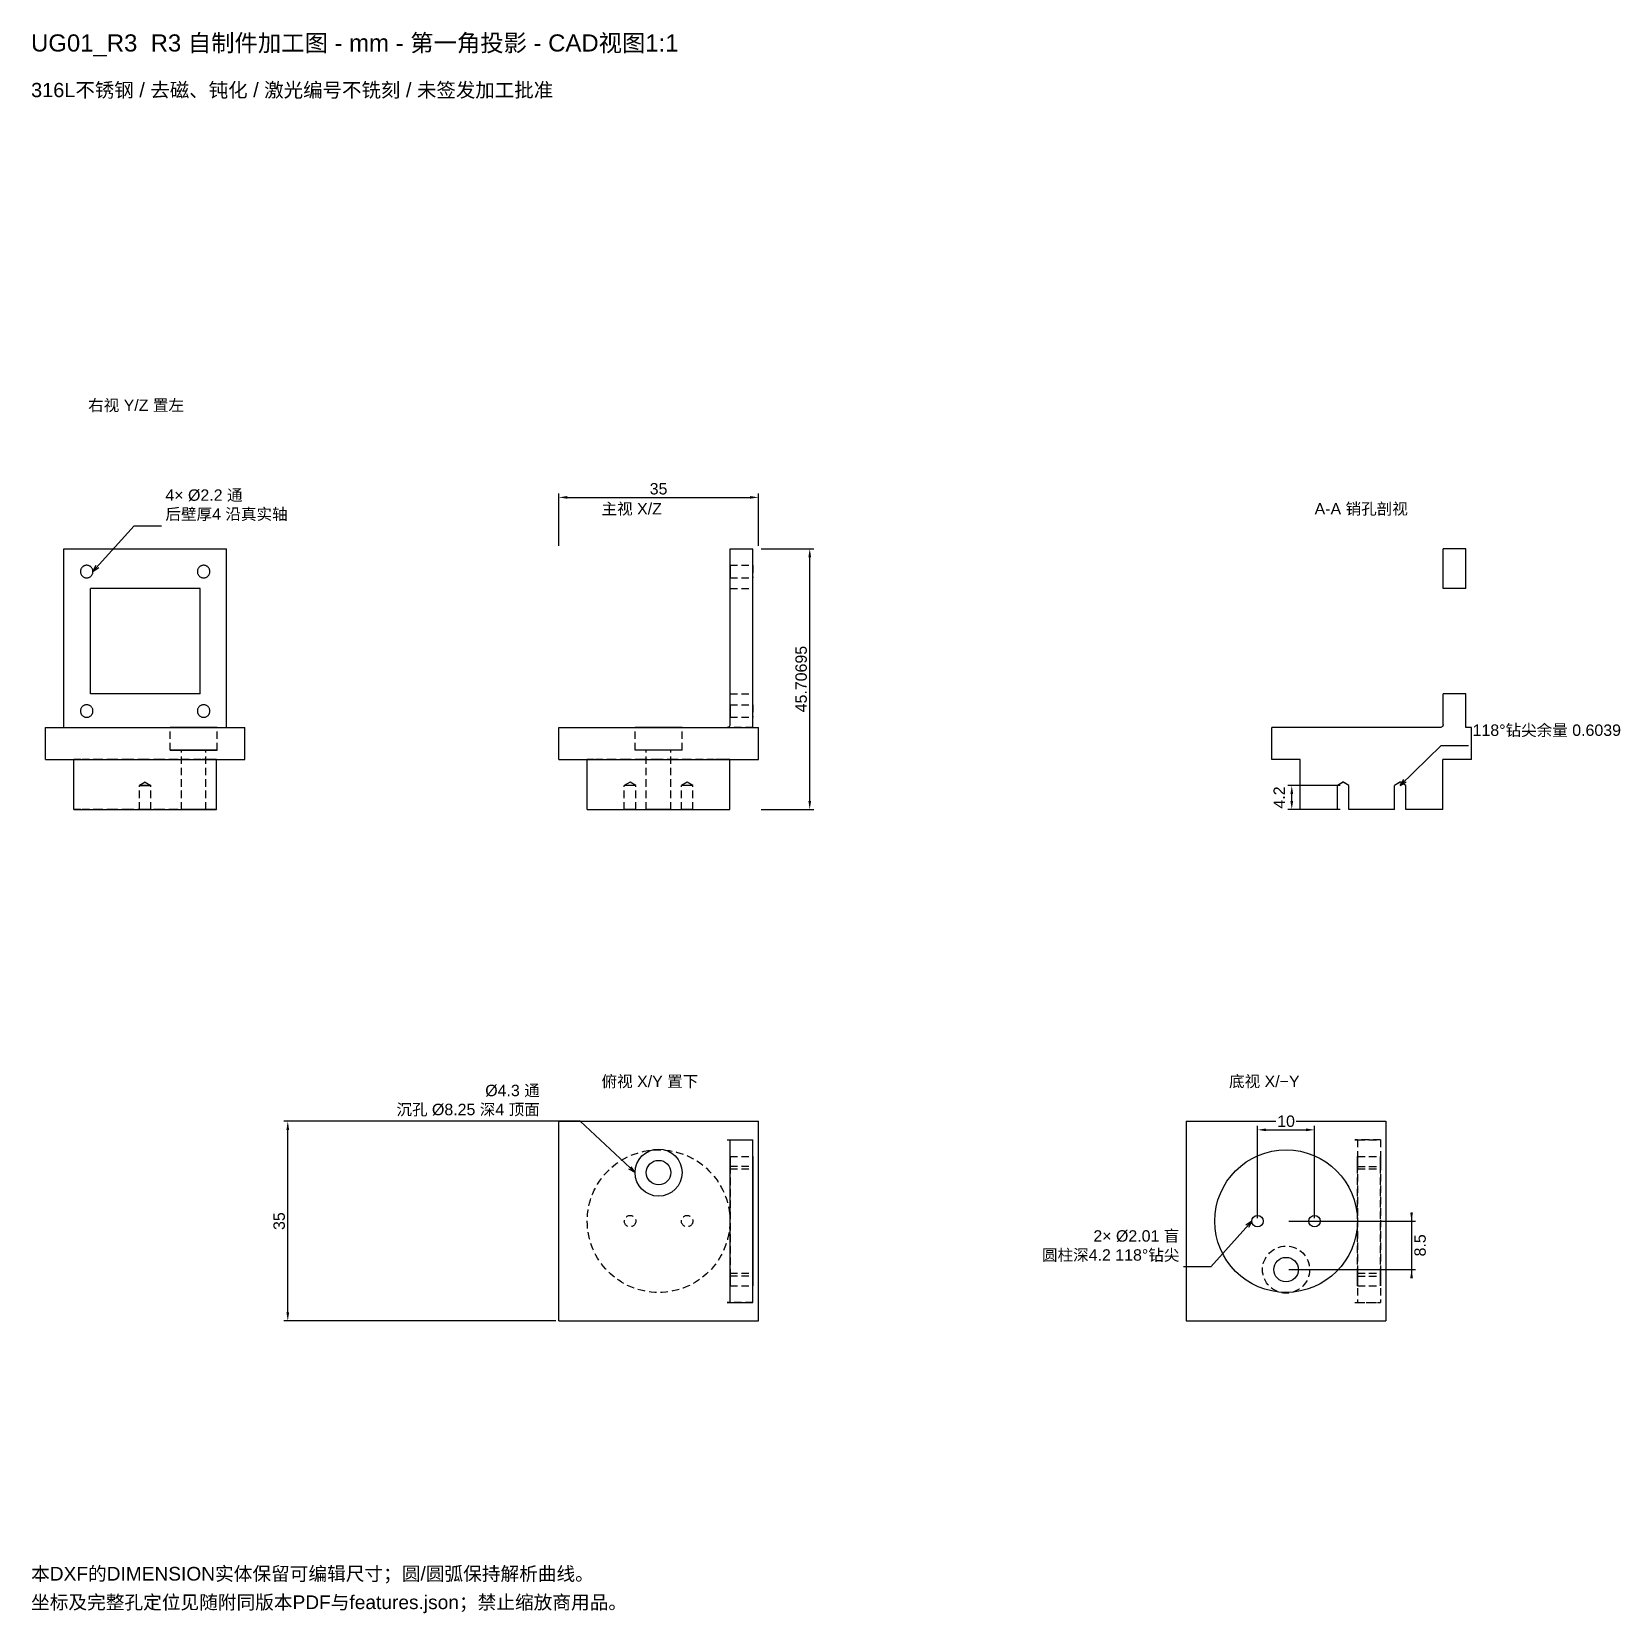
# Model space of a CAD drawing. Header units: millimetres. Extents: x 15 to 294, y 11 to 288.
import ezdxf

# ---------------------------------------------------------------- set-up
doc = ezdxf.new("R2010")
doc.units = ezdxf.units.MM
doc.linetypes.add('DASHED_SMALL', pattern=[2, 1.3, -0.7])
for name, color, linetype in [('ANNOTATIONS', 7, 'Continuous'), ('DIMENSIONS', 3, 'Continuous'), ('HIDDEN', 8, 'DASHED_SMALL'), ('VISIBLE', 7, 'Continuous')]:
    doc.layers.add(name, color=color, linetype=linetype)
doc.styles.add('ZZLAB_UNICODE', font='Arial Unicode.ttf')
doc.dimstyles.new('ZZLAB_MM', dxfattribs={"dimtxt": 2, "dimasz": 1.5, "dimexe": 0.7, "dimexo": 0.5, "dimgap": 0.5, "dimtad": 1, "dimdec": 5, "dimtxsty": 'ZZLAB_UNICODE', "dimcen": 2.5, "dimclrd": 3, "dimclre": 3, "dimclrt": 7, "dimazin": 3, "dimtfac": 1, "dimtmove": 0, "dimatfit": 3})

msp = doc.modelspace()

# ---------------------------------------------------------------- texts
at = {"layer": 'ANNOTATIONS', "style": 'ZZLAB_UNICODE'}
for s, height, p in [('UG01_R3  R3 自制件加工图 - mm - 第一角投影 - CAD视图1:1', 3, (15, 285)), ('316L不锈钢 / 去磁、钝化 / 激光编号不铣刻 / 未签发加工批准', 2.5, (15, 277)), ('右视 Y/Z 置左', 2, (25, 222)), ('主视 X/Z', 2, (115, 203.853476)), ('A-A 销孔剖视', 2, (240, 203.853476)), ('俯视 X/Y 置下', 2, (115, 103.5)), ('底视 X/−Y', 2, (225, 103.5)), ('本DXF的DIMENSION实体保留可编辑尺寸；圆/圆弧保持解析曲线。', 2.4, (15, 17)), ('坐标及完整孔定位见随附同版本PDF与features.json；禁止缩放商用品。', 2.4, (15, 12))]:
    msp.add_text(s, height=height, dxfattribs=at).set_placement(p)
at = {"layer": 'ANNOTATIONS', "char_height": 2, "width": 65, "style": 'ZZLAB_UNICODE'}
for s, insert, attachment_point in [('4× Ø2.2 通\\P后壁厚4 沿真实轴', (38.54998, 208.252098), 1), ('118°钻尖余量 0.6039', (267.7, 167.046524), 1), ('2× Ø2.01 盲\\P圆柱深4.2 118°钻尖', (216.295, 78.4), 3)]:
    msp.add_mtext(s, dxfattribs=dict(at, insert=insert, attachment_point=attachment_point))

# ---------------------------------------------------------------- blocks, each defined once
blk = doc.blocks.new('_CLOSEDFILLED')
at = {"color": 0, "linetype": 'BYBLOCK'}
blk.add_solid([(-1, 0.16), (0, 0), (-1, -0.16)], dxfattribs=at)
blk = doc.blocks.new('*D7')
at = {"color": 3}
for p, q in [((107.5, 198.35), (107.5, 207.55)), ((109, 206.85), (141, 206.85)), ((142.5, 198.35), (142.5, 207.55))]:
    blk.add_line(p, q, dxfattribs=at)
at = {"layer": 'Defpoints'}
for p in [(107.5, 206.85), (107.5, 197.85), (142.5, 197.85)]:
    blk.add_point(p, dxfattribs=at)
at = {"layer": 'DIMENSIONS', "color": 3, "xscale": 1.5, "yscale": 1.5, "rotation": 180}
blk.add_blockref('_CLOSEDFILLED', (107.5, 206.85), dxfattribs=at)
at = {"layer": 'DIMENSIONS', "color": 3, "xscale": 1.5, "yscale": 1.5}
blk.add_blockref('_CLOSEDFILLED', (142.5, 206.85), dxfattribs=at)
at = {"layer": 'DIMENSIONS', "color": 7, "insert": (125, 208.35), "char_height": 2, "attachment_point": 5, "style": 'ZZLAB_UNICODE', "bg_fill": 3, "box_fill_scale": 1.1, "bg_fill_color": 0}
blk.add_mtext('35', dxfattribs=at)
blk = doc.blocks.new('*D8')
at = {"color": 3}
for p, q in [((143, 197.85), (152.2, 197.85)), ((151.5, 153.65), (151.5, 196.35)), ((143, 152.15), (152.2, 152.15))]:
    blk.add_line(p, q, dxfattribs=at)
at = {"layer": 'Defpoints'}
for p in [(142.5, 197.85), (142.5, 152.15), (151.5, 152.15)]:
    blk.add_point(p, dxfattribs=at)
at = {"layer": 'DIMENSIONS', "color": 3, "xscale": 1.5, "yscale": 1.5}
for p, rotation in [((151.5, 197.85), 90), ((151.5, 152.15), 270)]:
    blk.add_blockref('_CLOSEDFILLED', p, dxfattribs=dict(at, rotation=rotation))
at = {"layer": 'DIMENSIONS', "color": 7, "insert": (150, 175), "char_height": 2, "attachment_point": 5, "rotation": 90, "style": 'ZZLAB_UNICODE', "bg_fill": 3, "box_fill_scale": 1.1, "bg_fill_color": 0}
blk.add_mtext('45.70695', dxfattribs=at)
blk = doc.blocks.new('*D9')
at = {"color": 3}
for p, q in [((107, 97.5), (59.3, 97.5)), ((60, 64), (60, 96)), ((107, 62.5), (59.3, 62.5))]:
    blk.add_line(p, q, dxfattribs=at)
at = {"layer": 'Defpoints'}
for p in [(107.5, 97.5), (60, 62.5), (107.5, 62.5)]:
    blk.add_point(p, dxfattribs=at)
at = {"layer": 'DIMENSIONS', "color": 3, "xscale": 1.5, "yscale": 1.5}
for p, rotation in [((60, 97.5), 90), ((60, 62.5), 270)]:
    blk.add_blockref('_CLOSEDFILLED', p, dxfattribs=dict(at, rotation=rotation))
at = {"layer": 'DIMENSIONS', "color": 7, "insert": (58.5, 80), "char_height": 2, "attachment_point": 5, "rotation": 90, "style": 'ZZLAB_UNICODE', "bg_fill": 3, "box_fill_scale": 1.1, "bg_fill_color": 0}
blk.add_mtext('35', dxfattribs=at)
blk = doc.blocks.new('*D10')
at = {"color": 3}
for p, q in [((230, 80.5), (230, 96.7)), ((231.5, 96), (238.5, 96)), ((240, 80.5), (240, 96.7))]:
    blk.add_line(p, q, dxfattribs=at)
at = {"layer": 'Defpoints'}
for p in [(230, 96), (230, 80), (240, 80)]:
    blk.add_point(p, dxfattribs=at)
at = {"layer": 'DIMENSIONS', "color": 3, "xscale": 1.5, "yscale": 1.5, "rotation": 180}
blk.add_blockref('_CLOSEDFILLED', (230, 96), dxfattribs=at)
at = {"layer": 'DIMENSIONS', "color": 3, "xscale": 1.5, "yscale": 1.5}
blk.add_blockref('_CLOSEDFILLED', (240, 96), dxfattribs=at)
at = {"layer": 'DIMENSIONS', "color": 7, "insert": (235, 97.5), "char_height": 2, "attachment_point": 5, "style": 'ZZLAB_UNICODE', "bg_fill": 3, "box_fill_scale": 1.1, "bg_fill_color": 0}
blk.add_mtext('10', dxfattribs=at)
blk = doc.blocks.new('*D11')
at = {"color": 3}
for p, q in [((257, 81.5), (257, 70)), ((235.5, 80), (257.7, 80)), ((235.5, 71.5), (257.7, 71.5))]:
    blk.add_line(p, q, dxfattribs=at)
at = {"layer": 'Defpoints'}
for p in [(235, 80), (257, 80), (235, 71.5)]:
    blk.add_point(p, dxfattribs=at)
at = {"layer": 'DIMENSIONS', "color": 3, "xscale": 1.5, "yscale": 1.5}
for p, rotation in [((257, 80), 270), ((257, 71.5), 90)]:
    blk.add_blockref('_CLOSEDFILLED', p, dxfattribs=dict(at, rotation=rotation))
at = {"layer": 'DIMENSIONS', "color": 7, "insert": (258.5, 75.75), "char_height": 2, "attachment_point": 5, "rotation": 90, "style": 'ZZLAB_UNICODE', "bg_fill": 3, "box_fill_scale": 1.1, "bg_fill_color": 0}
blk.add_mtext('8.5', dxfattribs=at)
blk = doc.blocks.new('*D12')
at = {"color": 3}
for p, q in [((244.5, 156.35), (235.3, 156.35)), ((236, 153.65), (236, 154.85)), ((244.5, 152.15), (235.3, 152.15))]:
    blk.add_line(p, q, dxfattribs=at)
at = {"layer": 'Defpoints'}
for p in [(245, 156.35), (245, 152.15)]:
    blk.add_point(p, dxfattribs=at)
at = {"layer": 'DIMENSIONS', "color": 3, "xscale": 1.5, "yscale": 1.5}
for p, rotation in [((236, 156.35), 90), ((236, 152.15), 270)]:
    blk.add_blockref('_CLOSEDFILLED', p, dxfattribs=dict(at, rotation=rotation))
at = {"layer": 'DIMENSIONS', "color": 7, "insert": (233.8, 154.25), "char_height": 2, "attachment_point": 5, "rotation": 90, "style": 'ZZLAB_UNICODE', "bg_fill": 3, "box_fill_scale": 1.1, "bg_fill_color": 0}
blk.add_mtext('4.2', dxfattribs=at)
at = {"layer": 'Defpoints'}
blk.add_point((236, 152.15), dxfattribs=at)

# ---------------------------------------------------------------- linework, layer by layer
at = {"layer": 'ANNOTATIONS'}
for p, q in [((25.84998, 193.852098), (26.429749, 194.944741)), ((25.84998, 193.852098), (26.875726, 194.543362)), ((255, 156.346524), (255.65127, 157.398117)), ((255, 156.346524), (256.069517, 156.96792)), ((120.875, 88.5), (120.204738, 89.539591)), ((120.875, 88.5), (119.794373, 89.101868))]:
    msp.add_line(p, q, dxfattribs=at)
for points in [[(25.84998, 193.852098), (33.04998, 201.852098), (37.84998, 201.852098)], [(255, 156.346524), (262.2, 163.346524), (267, 163.346524)]]:
    msp.add_lwpolyline(points, dxfattribs=at)
at = {"layer": 'HIDDEN'}
for p, q in [((20.749921, 197.852161), (20.749921, 197.853476)), ((20.749921, 167.036697), (20.749921, 197.852161)), ((20.749921, 197.852161), (49.24998, 197.852161)), ((49.24998, 197.852161), (49.24998, 197.853476)), ((49.24998, 167.036697), (49.24998, 197.852161)), ((137.531236, 197.852161), (141.531235, 197.853476)), ((137.541365, 167.036697), (137.531236, 197.852161)), ((137.532189, 194.952098), (141.532189, 194.953413)), ((137.532189, 194.952049), (141.532189, 194.953364)), ((23.64998, 193.852101), (23.64998, 193.853416)), ((25.84998, 193.852095), (25.84998, 193.85341)), ((44.14998, 193.852051), (44.14998, 193.853366)), ((46.34998, 193.852046), (46.34998, 193.853361)), ((137.532912, 192.752098), (141.532912, 192.753413)), ((137.532912, 192.752049), (141.532912, 192.753364)), ((25.42756, 190.852161), (25.42756, 190.853476)), ((25.42756, 172.402062), (25.42756, 190.852161)), ((44.62756, 172.402062), (44.62756, 190.852161)), ((137.533537, 190.852161), (141.533536, 190.853476)), ((137.533537, 190.852161), (141.533536, 190.853476)), ((137.539602, 172.402062), (137.533537, 190.852161)), ((141.539601, 172.403377), (141.533536, 190.853476)), ((25.42756, 172.402062), (25.42756, 172.403377)), ((44.62756, 172.402062), (25.42756, 172.402062)), ((44.62756, 172.402062), (44.62756, 172.403377)), ((137.539602, 172.402062), (141.539601, 172.403377)), ((137.540226, 170.502099), (141.540226, 170.503414)), ((137.540226, 170.50205), (141.540226, 170.503365)), ((23.649921, 169.402102), (23.649921, 169.403417)), ((25.849921, 169.402097), (25.849921, 169.403412)), ((44.149921, 169.402053), (44.149921, 169.403368)), ((46.349921, 169.402047), (46.349921, 169.403362)), ((137.540949, 168.3021), (141.540949, 168.303414)), ((137.540949, 168.30205), (141.540949, 168.303365)), ((20.749921, 166.536533), (49.24998, 166.536533)), ((39.375, 162.536533), (39.375, 166.536533)), ((47.625, 162.536533), (47.625, 166.536533)), ((120.875, 162.536533), (120.875, 166.536533)), ((129.125, 162.536533), (129.125, 166.536533)), ((141.54153, 166.536533), (137.041365, 166.536533)), ((41.35, 152.146524), (41.35, 162.536533)), ((45.65, 152.146524), (45.65, 162.536533)), ((122.85, 152.146524), (122.85, 162.536533)), ((127.15, 152.146524), (127.15, 162.536533)), ((35, 156.950389), (33.995, 156.346524)), ((33.995, 152.146524), (33.995, 156.346524)), ((35, 156.950389), (36.005, 156.346524)), ((36.005, 152.146524), (36.005, 156.346524)), ((120, 156.950389), (118.995, 156.346524)), ((118.995, 152.146524), (118.995, 156.346524)), ((121.005, 156.346524), (120, 156.950389)), ((121.005, 152.146524), (121.005, 156.346524)), ((130, 156.950389), (128.995, 156.346524)), ((128.995, 152.146524), (128.995, 156.346524)), ((131.005, 156.346524), (130, 156.950389)), ((131.005, 152.146524), (131.005, 156.346524)), ((137.531236, 94.24998), (141.54153, 94.24998)), ((137.541365, 94.24998), (137.531236, 94.24998)), ((137.541365, 65.749921), (137.541365, 94.24998)), ((251.54153, 94.250079), (247.041365, 94.250079)), ((247.541365, 94.250079), (247.531236, 94.250079)), ((247.531236, 94.250079), (251.531235, 94.250079)), ((247.531236, 94.250079), (247.531236, 65.75002)), ((247.541365, 94.250079), (247.541365, 65.75002)), ((251.54153, 94.250079), (251.531235, 94.250079)), ((251.531235, 94.250079), (251.531235, 65.75002)), ((251.54153, 94.250079), (251.54153, 65.75002)), ((137.532551, 91.34998), (141.53255, 91.34998)), ((137.532551, 89.14998), (141.53255, 89.14998)), ((137.533537, 89.62756), (137.533537, 70.42756)), ((137.539602, 89.62756), (137.533537, 89.62756)), ((137.533537, 89.62756), (141.533536, 89.62756)), ((137.539602, 89.62756), (137.539602, 70.42756)), ((137.539602, 89.62756), (141.533536, 89.62756)), ((137.540588, 91.349921), (141.540587, 91.349921)), ((137.540588, 89.149921), (141.540587, 89.149921)), ((247.532551, 91.35002), (251.53255, 91.35002)), ((247.532551, 89.15002), (251.53255, 89.15002)), ((247.539602, 89.57244), (247.533537, 89.57244)), ((247.533537, 70.37244), (247.533537, 89.57244)), ((247.533537, 89.57244), (251.533536, 89.57244)), ((247.539602, 70.37244), (247.539602, 89.57244)), ((247.539602, 89.57244), (251.539601, 89.57244)), ((247.540588, 91.350079), (251.540587, 91.350079)), ((247.540588, 89.150079), (251.540587, 89.150079)), ((251.539601, 89.57244), (251.533536, 89.57244)), ((251.533536, 70.37244), (251.533536, 89.57244)), ((251.539601, 70.37244), (251.539601, 89.57244)), ((137.532551, 70.84998), (141.53255, 70.84998)), ((137.539602, 70.42756), (137.533537, 70.42756)), ((137.533537, 70.42756), (141.533536, 70.42756)), ((137.539602, 70.42756), (141.533536, 70.42756)), ((137.540588, 70.849921), (141.540587, 70.849921)), ((247.532551, 70.85002), (251.53255, 70.85002)), ((247.539602, 70.37244), (247.533537, 70.37244)), ((247.533537, 70.37244), (251.533536, 70.37244)), ((247.539602, 70.37244), (251.539601, 70.37244)), ((247.540588, 70.850079), (251.540587, 70.850079)), ((251.539601, 70.37244), (251.533536, 70.37244)), ((137.532551, 68.64998), (141.53255, 68.64998)), ((137.540588, 68.649921), (141.540587, 68.649921)), ((247.532551, 68.65002), (251.53255, 68.65002)), ((247.540588, 68.650079), (251.540587, 68.650079)), ((141.54153, 65.749921), (137.041365, 65.749921)), ((137.541365, 65.749921), (137.531236, 65.749921)), ((247.041365, 65.75002), (251.54153, 65.75002)), ((247.541365, 65.75002), (247.531236, 65.75002)), ((247.531236, 65.75002), (251.531235, 65.75002)), ((251.54153, 65.75002), (251.531235, 65.75002))]:
    msp.add_line(p, q, dxfattribs=at)
for points in [[(141.532189, 194.953413), (141.532912, 192.753413)], [(141.532189, 194.953364), (141.532912, 192.753364)], [(23.64998, 193.852758), (23.64998, 193.852101)], [(23.64998, 193.852101), (23.655277, 193.744282), (23.671116, 193.637501), (23.697345, 193.532788), (23.733712, 193.431149), (23.779865, 193.333564), (23.835362, 193.240973), (23.899667, 193.154268), (23.972161, 193.074283), (24.052145, 193.001788), (24.138851, 192.937483), (24.231441, 192.881986), (24.329026, 192.835832), (24.430664, 192.799465), (24.535378, 192.773235), (24.642159, 192.757395), (24.749977, 192.752098), (24.857796, 192.757395), (24.964577, 192.773234), (25.069291, 192.799463), (25.170929, 192.83583), (25.268514, 192.881984), (25.361105, 192.93748), (25.447811, 193.001785), (25.527796, 193.074279), (25.60029, 193.154263), (25.664595, 193.240969), (25.720092, 193.333559), (25.766246, 193.431144), (25.802614, 193.532782), (25.828843, 193.637496), (25.844683, 193.744277), (25.84998, 193.852095)], [(25.84998, 193.852095), (25.84998, 193.852753)], [(44.14998, 193.852709), (44.14998, 193.852051)], [(44.14998, 193.852051), (44.155277, 193.744233), (44.171116, 193.637452), (44.197345, 193.532738), (44.233712, 193.431099), (44.279865, 193.333515), (44.335362, 193.240924), (44.399667, 193.154218), (44.472161, 193.074233), (44.552145, 193.001739), (44.638851, 192.937434), (44.731441, 192.881937), (44.829026, 192.835782), (44.930664, 192.799415), (45.035378, 192.773185), (45.142159, 192.757346), (45.249977, 192.752049), (45.357796, 192.757345), (45.464577, 192.773184), (45.569291, 192.799414), (45.670929, 192.83578), (45.768514, 192.881934), (45.861105, 192.937431), (45.947811, 193.001736), (46.027796, 193.074229), (46.10029, 193.154214), (46.164595, 193.240919), (46.220092, 193.33351), (46.266246, 193.431095), (46.302614, 193.532733), (46.328843, 193.637447), (46.344683, 193.744227), (46.34998, 193.852046)], [(46.34998, 193.852046), (46.34998, 193.852703)], [(141.540226, 170.503414), (141.540949, 168.303414)], [(141.540226, 170.503365), (141.540949, 168.303365)], [(23.649921, 169.40276), (23.649921, 169.402102)], [(23.649921, 169.402102), (23.655218, 169.294283), (23.671057, 169.187503), (23.697286, 169.082789), (23.733653, 168.98115), (23.779806, 168.883565), (23.835303, 168.790974), (23.899608, 168.704269), (23.972102, 168.624284), (24.052086, 168.55179), (24.138792, 168.487484), (24.231382, 168.431987), (24.328967, 168.385833), (24.430605, 168.349466), (24.535319, 168.323236), (24.6421, 168.307397), (24.749918, 168.3021), (24.857737, 168.307396), (24.964518, 168.323235), (25.069232, 168.349464), (25.17087, 168.385831), (25.268455, 168.431985), (25.361046, 168.487481), (25.447752, 168.551786), (25.527737, 168.62428), (25.600231, 168.704265), (25.664536, 168.79097), (25.720033, 168.883561), (25.766188, 168.981145), (25.802555, 169.082784), (25.828784, 169.187497), (25.844624, 169.294278), (25.849921, 169.402097)], [(25.849921, 169.402097), (25.849921, 169.402754)], [(44.149921, 169.40271), (44.149921, 169.402053)], [(44.149921, 169.402053), (44.155218, 169.294234), (44.171057, 169.187453), (44.197286, 169.082739), (44.233653, 168.981101), (44.279806, 168.883516), (44.335303, 168.790925), (44.399608, 168.70422), (44.472102, 168.624235), (44.552086, 168.55174), (44.638792, 168.487435), (44.731382, 168.431938), (44.828967, 168.385784), (44.930605, 168.349417), (45.035319, 168.323187), (45.1421, 168.307347), (45.249918, 168.30205), (45.357737, 168.307347), (45.464518, 168.323186), (45.569232, 168.349415), (45.67087, 168.385782), (45.768455, 168.431935), (45.861046, 168.487432), (45.947752, 168.551737), (46.027737, 168.624231), (46.100231, 168.704215), (46.164536, 168.790921), (46.220033, 168.883511), (46.266188, 168.981096), (46.302555, 169.082734), (46.328784, 169.187448), (46.344624, 169.294229), (46.349921, 169.402047)], [(46.349921, 169.402047), (46.349921, 169.402705)], [(47.625, 166.536533), (47.521578, 166.536533), (47.216497, 166.536533), (46.725055, 166.536533), (46.071895, 166.536533), (45.28977, 166.536533), (44.417899, 166.536533), (43.5, 166.536533), (42.582101, 166.536533), (41.71023, 166.536533), (40.928105, 166.536533), (40.274945, 166.536533), (39.783503, 166.536533), (39.478422, 166.536533), (39.375, 166.536533)], [(39.375, 166.536533), (39.400937, 166.536533), (39.478422, 166.536533), (39.606481, 166.536533), (39.783503, 166.536533), (40.007263, 166.536533), (40.274945, 166.536533), (40.583185, 166.536533), (40.928105, 166.536533), (41.305368, 166.536533), (41.71023, 166.536533), (42.137599, 166.536533), (42.582101, 166.536533), (43.038147, 166.536533), (43.5, 166.536533)], [(43.5, 166.536533), (43.961853, 166.536533), (44.417899, 166.536533), (44.862401, 166.536533), (45.28977, 166.536533), (45.694632, 166.536533), (46.071895, 166.536533), (46.416815, 166.536533), (46.725055, 166.536533), (46.992737, 166.536533), (47.216497, 166.536533), (47.393519, 166.536533), (47.521578, 166.536533), (47.599063, 166.536533), (47.625, 166.536533)], [(49.24998, 166.536533), (49.24998, 166.546144), (49.24998, 166.574609), (49.24998, 166.620832), (49.24998, 166.683038), (49.24998, 166.758833), (49.24998, 166.845305), (49.24998, 167.036697)], [(129.125, 166.536533), (129.021578, 166.536533), (128.716497, 166.536533), (128.225055, 166.536533), (127.571895, 166.536533), (126.78977, 166.536533), (125.917899, 166.536533), (125, 166.536533), (124.082101, 166.536533), (123.21023, 166.536533), (122.428105, 166.536533), (121.774945, 166.536533), (121.283503, 166.536533), (120.978422, 166.536533), (120.875, 166.536533)], [(137.041365, 166.536533), (137.138931, 166.546144), (137.232745, 166.574609), (137.319202, 166.620832), (137.394977, 166.683038), (137.457157, 166.758833), (137.503352, 166.845305), (137.531786, 166.939129), (137.541365, 167.036697)], [(47.625, 162.536533), (47.521578, 162.536533), (47.216497, 162.536533), (46.725055, 162.536533), (46.071895, 162.536533), (45.28977, 162.536533), (44.417899, 162.536533), (43.5, 162.536533), (42.582101, 162.536533), (41.71023, 162.536533), (40.928105, 162.536533), (40.274945, 162.536533), (39.783503, 162.536533), (39.478422, 162.536533), (39.375, 162.536533)], [(39.375, 162.536533), (39.400937, 162.536533), (39.478422, 162.536533), (39.606481, 162.536533), (39.783503, 162.536533), (40.007263, 162.536533), (40.274945, 162.536533), (40.583185, 162.536533), (40.928105, 162.536533), (41.305368, 162.536533), (41.71023, 162.536533), (42.137599, 162.536533), (42.582101, 162.536533), (43.038147, 162.536533), (43.5, 162.536533)], [(45.65, 162.536533), (45.596095, 162.536533), (45.437083, 162.536533), (45.180938, 162.536533), (44.840503, 162.536533), (44.43285, 162.536533), (43.97842, 162.536533), (43.5, 162.536533), (43.02158, 162.536533), (42.56715, 162.536533), (42.159497, 162.536533), (41.819062, 162.536533), (41.562917, 162.536533), (41.403905, 162.536533), (41.35, 162.536533)], [(41.35, 162.536533), (41.363519, 162.536533), (41.403905, 162.536533), (41.470651, 162.536533), (41.562917, 162.536533), (41.679543, 162.536533), (41.819062, 162.536533), (41.97972, 162.536533), (42.159497, 162.536533), (42.356131, 162.536533), (42.56715, 162.536533), (42.7899, 162.536533), (43.02158, 162.536533), (43.259276, 162.536533), (43.5, 162.536533)], [(43.5, 162.536533), (43.961853, 162.536533), (44.417899, 162.536533), (44.862401, 162.536533), (45.28977, 162.536533), (45.694632, 162.536533), (46.071895, 162.536533), (46.416815, 162.536533), (46.725055, 162.536533), (46.992737, 162.536533), (47.216497, 162.536533), (47.393519, 162.536533), (47.521578, 162.536533), (47.599063, 162.536533), (47.625, 162.536533)], [(43.5, 162.536533), (43.740724, 162.536533), (43.97842, 162.536533), (44.2101, 162.536533), (44.43285, 162.536533), (44.643869, 162.536533), (44.840503, 162.536533), (45.02028, 162.536533), (45.180938, 162.536533), (45.320457, 162.536533), (45.437083, 162.536533), (45.529349, 162.536533), (45.596095, 162.536533), (45.636481, 162.536533), (45.65, 162.536533)], [(129.125, 162.536533), (129.021578, 162.536533), (128.716497, 162.536533), (128.225055, 162.536533), (127.571895, 162.536533), (126.78977, 162.536533), (125.917899, 162.536533), (125, 162.536533), (124.082101, 162.536533), (123.21023, 162.536533), (122.428105, 162.536533), (121.774945, 162.536533), (121.283503, 162.536533), (120.978422, 162.536533), (120.875, 162.536533)], [(127.15, 162.536533), (127.096095, 162.536533), (126.937083, 162.536533), (126.680938, 162.536533), (126.340503, 162.536533), (125.93285, 162.536533), (125.47842, 162.536533), (125, 162.536533), (124.52158, 162.536533), (124.06715, 162.536533), (123.659497, 162.536533), (123.319062, 162.536533), (123.062917, 162.536533), (122.903905, 162.536533), (122.85, 162.536533)], [(47.5, 160.896083), (47.186599, 160.896083), (46.262111, 160.896083), (44.772894, 160.896083), (42.793623, 160.896083), (40.423547, 160.896083), (37.781512, 160.896083), (35, 160.896083), (32.218488, 160.896083), (29.576453, 160.896083), (27.206377, 160.896083), (25.227106, 160.896083), (23.737889, 160.896083), (22.813401, 160.896083), (22.5, 160.896083)], [(22.5, 160.896083), (22.578597, 160.896083), (22.813401, 160.896083), (23.201458, 160.896083), (23.737889, 160.896083), (24.415948, 160.896083), (25.227106, 160.896083), (26.161165, 160.896083), (27.206377, 160.896083), (28.349599, 160.896083), (29.576453, 160.896083), (30.871512, 160.896083), (32.218488, 160.896083), (33.600444, 160.896083), (35, 160.896083)], [(35, 160.896083), (36.399556, 160.896083), (37.781512, 160.896083), (39.128488, 160.896083), (40.423547, 160.896083), (41.650401, 160.896083), (42.793623, 160.896083), (43.838835, 160.896083), (44.772894, 160.896083), (45.584052, 160.896083), (46.262111, 160.896083), (46.798542, 160.896083), (47.186599, 160.896083), (47.421403, 160.896083), (47.5, 160.896083)], [(137.5, 160.896083), (137.186599, 160.896083), (136.262111, 160.896083), (134.772894, 160.896083), (132.793623, 160.896083), (130.423547, 160.896083), (127.781512, 160.896083), (125, 160.896083), (122.218488, 160.896083), (119.576453, 160.896083), (117.206377, 160.896083), (115.227106, 160.896083), (113.737889, 160.896083), (112.813401, 160.896083), (112.5, 160.896083)], [(36.005, 156.346524), (35.979803, 156.346524), (35.905474, 156.346524), (35.785741, 156.346524), (35.626607, 156.346524), (35.436053, 156.346524), (35.223634, 156.346524), (35, 156.346524), (34.776366, 156.346524), (34.563947, 156.346524), (34.373393, 156.346524), (34.214259, 156.346524), (34.094526, 156.346524), (34.020197, 156.346524), (33.995, 156.346524)], [(33.995, 156.346524), (34.001319, 156.346524), (34.020197, 156.346524), (34.051397, 156.346524), (34.094526, 156.346524), (34.149042, 156.346524), (34.214259, 156.346524), (34.289358, 156.346524), (34.373393, 156.346524), (34.465308, 156.346524), (34.563947, 156.346524), (34.66807, 156.346524), (34.776366, 156.346524), (34.887476, 156.346524), (35, 156.346524)], [(35, 156.346524), (35.112524, 156.346524), (35.223634, 156.346524), (35.33193, 156.346524), (35.436053, 156.346524), (35.534692, 156.346524), (35.626607, 156.346524), (35.710642, 156.346524), (35.785741, 156.346524), (35.850958, 156.346524), (35.905474, 156.346524), (35.948603, 156.346524), (35.979803, 156.346524), (35.998681, 156.346524), (36.005, 156.346524)], [(121.005, 156.346524), (120.979803, 156.346524), (120.905474, 156.346524), (120.785741, 156.346524), (120.626607, 156.346524), (120.436053, 156.346524), (120.223634, 156.346524), (120, 156.346524), (119.776366, 156.346524), (119.563947, 156.346524), (119.373393, 156.346524), (119.214259, 156.346524), (119.094526, 156.346524), (119.020197, 156.346524), (118.995, 156.346524)], [(131.005, 156.346524), (130.979803, 156.346524), (130.905474, 156.346524), (130.785741, 156.346524), (130.626607, 156.346524), (130.436053, 156.346524), (130.223634, 156.346524), (130, 156.346524), (129.776366, 156.346524), (129.563947, 156.346524), (129.373393, 156.346524), (129.214259, 156.346524), (129.094526, 156.346524), (129.020197, 156.346524), (128.995, 156.346524)], [(47.5, 152.146524), (47.186599, 152.146524), (46.262111, 152.146524), (44.772894, 152.146524), (42.793623, 152.146524), (40.423547, 152.146524), (37.781512, 152.146524), (35, 152.146524), (32.218488, 152.146524), (29.576453, 152.146524), (27.206377, 152.146524), (25.227106, 152.146524), (23.737889, 152.146524), (22.813401, 152.146524), (22.5, 152.146524)], [(36.005, 152.146524), (35.979803, 152.146524), (35.905474, 152.146524), (35.785741, 152.146524), (35.626607, 152.146524), (35.436053, 152.146524), (35.223634, 152.146524), (35, 152.146524), (34.776366, 152.146524), (34.563947, 152.146524), (34.373393, 152.146524), (34.214259, 152.146524), (34.094526, 152.146524), (34.020197, 152.146524), (33.995, 152.146524)], [(33.995, 152.146524), (34.001319, 152.146524), (34.020197, 152.146524), (34.051397, 152.146524), (34.094526, 152.146524), (34.149042, 152.146524), (34.214259, 152.146524), (34.289358, 152.146524), (34.373393, 152.146524), (34.465308, 152.146524), (34.563947, 152.146524), (34.66807, 152.146524), (34.776366, 152.146524), (34.887476, 152.146524), (35, 152.146524)], [(35, 152.146524), (35.112524, 152.146524), (35.223634, 152.146524), (35.33193, 152.146524), (35.436053, 152.146524), (35.534692, 152.146524), (35.626607, 152.146524), (35.710642, 152.146524), (35.785741, 152.146524), (35.850958, 152.146524), (35.905474, 152.146524), (35.948603, 152.146524), (35.979803, 152.146524), (35.998681, 152.146524), (36.005, 152.146524)], [(45.65, 152.146524), (45.596095, 152.146524), (45.437083, 152.146524), (45.180938, 152.146524), (44.840503, 152.146524), (44.43285, 152.146524), (43.97842, 152.146524), (43.5, 152.146524), (43.02158, 152.146524), (42.56715, 152.146524), (42.159497, 152.146524), (41.819062, 152.146524), (41.562917, 152.146524), (41.403905, 152.146524), (41.35, 152.146524)], [(41.35, 152.146524), (41.363519, 152.146524), (41.403905, 152.146524), (41.470651, 152.146524), (41.562917, 152.146524), (41.679543, 152.146524), (41.819062, 152.146524), (41.97972, 152.146524), (42.159497, 152.146524), (42.356131, 152.146524), (42.56715, 152.146524), (42.7899, 152.146524), (43.02158, 152.146524), (43.259276, 152.146524), (43.5, 152.146524)], [(43.5, 152.146524), (43.740724, 152.146524), (43.97842, 152.146524), (44.2101, 152.146524), (44.43285, 152.146524), (44.643869, 152.146524), (44.840503, 152.146524), (45.02028, 152.146524), (45.180938, 152.146524), (45.320457, 152.146524), (45.437083, 152.146524), (45.529349, 152.146524), (45.596095, 152.146524), (45.636481, 152.146524), (45.65, 152.146524)], [(121.005, 152.146524), (120.979803, 152.146524), (120.905474, 152.146524), (120.785741, 152.146524), (120.626607, 152.146524), (120.436053, 152.146524), (120.223634, 152.146524), (120, 152.146524), (119.776366, 152.146524), (119.563947, 152.146524), (119.373393, 152.146524), (119.214259, 152.146524), (119.094526, 152.146524), (119.020197, 152.146524), (118.995, 152.146524)], [(127.15, 152.146524), (127.096095, 152.146524), (126.937083, 152.146524), (126.680938, 152.146524), (126.340503, 152.146524), (125.93285, 152.146524), (125.47842, 152.146524), (125, 152.146524), (124.52158, 152.146524), (124.06715, 152.146524), (123.659497, 152.146524), (123.319062, 152.146524), (123.062917, 152.146524), (122.903905, 152.146524), (122.85, 152.146524)], [(131.005, 152.146524), (130.979803, 152.146524), (130.905474, 152.146524), (130.785741, 152.146524), (130.626607, 152.146524), (130.436053, 152.146524), (130.223634, 152.146524), (130, 152.146524), (129.776366, 152.146524), (129.563947, 152.146524), (129.373393, 152.146524), (129.214259, 152.146524), (129.094526, 152.146524), (129.020197, 152.146524), (128.995, 152.146524)], [(137.531236, 94.24998), (137.532627, 94.24998), (137.533916, 94.24998), (137.535104, 94.24998), (137.536188, 94.24998), (137.537171, 94.24998), (137.53805, 94.24998), (137.538826, 94.24998), (137.5395, 94.24998), (137.540069, 94.24998), (137.540536, 94.24998), (137.540899, 94.24998), (137.541158, 94.24998), (137.541313, 94.24998), (137.541365, 94.24998)], [(247.041365, 94.250079), (247.097347, 94.250079), (247.152626, 94.250079), (247.206505, 94.250079), (247.258307, 94.250079), (247.307381, 94.250079), (247.35311, 94.250079), (247.394919, 94.250079), (247.432281, 94.250079), (247.464727, 94.250079), (247.49185, 94.250079), (247.513307, 94.250079), (247.528829, 94.250079), (247.538221, 94.250079), (247.541365, 94.250079)], [(137.532551, 91.34998), (137.532515, 91.344683), (137.53248, 91.328844), (137.532412, 91.266247), (137.532295, 91.027797), (137.532189, 90.24998)], [(137.532189, 90.24998), (137.532295, 89.472163), (137.532412, 89.233713), (137.53248, 89.171116), (137.532515, 89.155277), (137.532551, 89.14998)], [(137.532551, 89.14998), (137.532586, 89.155277), (137.532621, 89.171116), (137.532689, 89.233713), (137.532806, 89.472163), (137.532912, 90.24998), (137.532806, 91.027797), (137.532689, 91.266247), (137.532621, 91.328844), (137.532586, 91.344683), (137.532551, 91.34998)], [(137.540588, 91.349921), (137.540552, 91.344624), (137.540517, 91.328785), (137.540449, 91.266189), (137.540332, 91.027739), (137.540226, 90.249921)], [(137.540226, 90.249921), (137.540332, 89.472104), (137.540449, 89.233654), (137.540517, 89.171057), (137.540552, 89.155218), (137.540588, 89.149921)], [(137.540588, 89.149921), (137.540623, 89.155218), (137.540658, 89.171057), (137.540726, 89.233654), (137.540843, 89.472104), (137.540949, 90.249921), (137.540843, 91.027739), (137.540726, 91.266189), (137.540658, 91.328785), (137.540623, 91.344624), (137.540588, 91.349921)], [(247.532189, 90.25002), (247.532295, 91.027837), (247.532412, 91.266287), (247.53248, 91.328884), (247.532515, 91.344723), (247.532551, 91.35002)], [(247.532551, 89.15002), (247.532515, 89.155317), (247.53248, 89.171156), (247.532412, 89.233753), (247.532295, 89.472203), (247.532189, 90.25002)], [(247.532551, 91.35002), (247.532586, 91.344723), (247.532621, 91.328884), (247.532689, 91.266287), (247.532806, 91.027837), (247.532912, 90.25002), (247.532806, 89.472203), (247.532689, 89.233753), (247.532621, 89.171156), (247.532586, 89.155317), (247.532551, 89.15002)], [(247.540226, 90.250079), (247.540332, 91.027896), (247.540449, 91.266346), (247.540517, 91.328943), (247.540552, 91.344782), (247.540588, 91.350079)], [(247.540588, 89.150079), (247.540552, 89.155376), (247.540517, 89.171215), (247.540449, 89.233811), (247.540332, 89.472261), (247.540226, 90.250079)], [(247.540588, 91.350079), (247.540623, 91.344782), (247.540658, 91.328943), (247.540726, 91.266346), (247.540843, 91.027896), (247.540949, 90.250079), (247.540843, 89.472261), (247.540726, 89.233811), (247.540658, 89.171215), (247.540623, 89.155376), (247.540588, 89.150079)], [(251.532189, 90.25002), (251.532295, 91.027837), (251.532412, 91.266287), (251.53248, 91.328884), (251.532515, 91.344723), (251.53255, 91.35002)], [(251.53255, 89.15002), (251.532515, 89.155317), (251.53248, 89.171156), (251.532412, 89.233753), (251.532295, 89.472203), (251.532189, 90.25002)], [(251.53255, 91.35002), (251.532586, 91.344723), (251.532621, 91.328884), (251.532689, 91.266287), (251.532806, 91.027837), (251.532912, 90.25002), (251.532806, 89.472203), (251.532689, 89.233753), (251.532621, 89.171156), (251.532586, 89.155317), (251.53255, 89.15002)], [(251.540226, 90.250079), (251.540332, 91.027896), (251.540449, 91.266346), (251.540517, 91.328943), (251.540552, 91.344782), (251.540587, 91.350079)], [(251.540587, 89.150079), (251.540552, 89.155376), (251.540517, 89.171215), (251.540449, 89.233811), (251.540332, 89.472261), (251.540226, 90.250079)], [(251.540587, 91.350079), (251.540623, 91.344782), (251.540658, 91.328943), (251.540726, 91.266346), (251.540843, 91.027896), (251.540949, 90.250079), (251.540843, 89.472261), (251.540726, 89.233811), (251.540658, 89.171215), (251.540623, 89.155376), (251.540587, 89.150079)], [(137.532551, 70.84998), (137.532515, 70.844683), (137.53248, 70.828844), (137.532412, 70.766247), (137.532295, 70.527797), (137.532189, 69.74998)], [(137.532189, 69.74998), (137.532295, 68.972163), (137.532412, 68.733713), (137.53248, 68.671116), (137.532515, 68.655277), (137.532551, 68.64998)], [(137.532551, 68.64998), (137.532586, 68.655277), (137.532621, 68.671116), (137.532689, 68.733713), (137.532806, 68.972163), (137.532912, 69.74998), (137.532806, 70.527797), (137.532689, 70.766247), (137.532621, 70.828844), (137.532586, 70.844683), (137.532551, 70.84998)], [(137.540588, 70.849921), (137.540552, 70.844624), (137.540517, 70.828785), (137.540449, 70.766189), (137.540332, 70.527739), (137.540226, 69.749921)], [(137.540226, 69.749921), (137.540332, 68.972104), (137.540449, 68.733654), (137.540517, 68.671057), (137.540552, 68.655218), (137.540588, 68.649921)], [(137.540588, 68.649921), (137.540623, 68.655218), (137.540658, 68.671057), (137.540726, 68.733654), (137.540843, 68.972104), (137.540949, 69.749921), (137.540843, 70.527739), (137.540726, 70.766189), (137.540658, 70.828785), (137.540623, 70.844624), (137.540588, 70.849921)], [(247.532189, 69.75002), (247.532295, 70.527837), (247.532412, 70.766287), (247.53248, 70.828884), (247.532515, 70.844723), (247.532551, 70.85002)], [(247.532551, 68.65002), (247.532515, 68.655317), (247.53248, 68.671156), (247.532412, 68.733753), (247.532295, 68.972203), (247.532189, 69.75002)], [(247.532551, 70.85002), (247.532586, 70.844723), (247.532621, 70.828884), (247.532689, 70.766287), (247.532806, 70.527837), (247.532912, 69.75002), (247.532806, 68.972203), (247.532689, 68.733753), (247.532621, 68.671156), (247.532586, 68.655317), (247.532551, 68.65002)], [(247.540226, 69.750079), (247.540332, 70.527896), (247.540449, 70.766346), (247.540517, 70.828943), (247.540552, 70.844782), (247.540588, 70.850079)], [(247.540588, 68.650079), (247.540552, 68.655376), (247.540517, 68.671215), (247.540449, 68.733811), (247.540332, 68.972261), (247.540226, 69.750079)], [(247.540588, 70.850079), (247.540623, 70.844782), (247.540658, 70.828943), (247.540726, 70.766346), (247.540843, 70.527896), (247.540949, 69.750079), (247.540843, 68.972261), (247.540726, 68.733811), (247.540658, 68.671215), (247.540623, 68.655376), (247.540588, 68.650079)], [(251.532189, 69.75002), (251.532295, 70.527837), (251.532412, 70.766287), (251.53248, 70.828884), (251.532515, 70.844723), (251.53255, 70.85002)], [(251.53255, 68.65002), (251.532515, 68.655317), (251.53248, 68.671156), (251.532412, 68.733753), (251.532295, 68.972203), (251.532189, 69.75002)], [(251.53255, 70.85002), (251.532586, 70.844723), (251.532621, 70.828884), (251.532689, 70.766287), (251.532806, 70.527837), (251.532912, 69.75002), (251.532806, 68.972203), (251.532689, 68.733753), (251.532621, 68.671156), (251.532586, 68.655317), (251.53255, 68.65002)], [(251.540226, 69.750079), (251.540332, 70.527896), (251.540449, 70.766346), (251.540517, 70.828943), (251.540552, 70.844782), (251.540587, 70.850079)], [(251.540587, 68.650079), (251.540552, 68.655376), (251.540517, 68.671215), (251.540449, 68.733811), (251.540332, 68.972261), (251.540226, 69.750079)], [(251.540587, 70.850079), (251.540623, 70.844782), (251.540658, 70.828943), (251.540726, 70.766346), (251.540843, 70.527896), (251.540949, 69.750079), (251.540843, 68.972261), (251.540726, 68.733811), (251.540658, 68.671215), (251.540623, 68.655376), (251.540587, 68.650079)], [(137.531236, 65.749921), (137.532627, 65.749921), (137.533916, 65.749921), (137.535104, 65.749921), (137.536188, 65.749921), (137.537171, 65.749921), (137.53805, 65.749921), (137.538826, 65.749921), (137.5395, 65.749921), (137.540069, 65.749921), (137.540536, 65.749921), (137.540899, 65.749921), (137.541158, 65.749921), (137.541313, 65.749921), (137.541365, 65.749921)], [(247.041365, 65.75002), (247.097347, 65.75002), (247.152626, 65.75002), (247.206505, 65.75002), (247.258307, 65.75002), (247.307381, 65.75002), (247.35311, 65.75002), (247.394919, 65.75002), (247.432281, 65.75002), (247.464727, 65.75002), (247.49185, 65.75002), (247.513307, 65.75002), (247.528829, 65.75002), (247.538221, 65.75002), (247.541365, 65.75002)]]:
    msp.add_lwpolyline(points, dxfattribs=at)
for centre, radius in [((125, 80), 12.5), ((120, 80), 1.005), ((130, 80), 1.005), ((235, 71.5), 4.125)]:
    msp.add_circle(centre, radius, dxfattribs=at)
at = {"layer": 'VISIBLE'}
for p, q in [((20.749921, 166.536533), (20.749921, 197.853476)), ((20.749921, 197.853476), (49.24998, 197.853476)), ((49.24998, 166.536533), (49.24998, 197.853476)), ((137.531236, 197.852161), (141.531235, 197.853476)), ((137.541365, 167.036697), (137.531236, 197.852161)), ((141.54153, 166.536533), (141.531235, 197.853476)), ((266.531235, 197.853476), (262.531236, 197.852161)), ((262.533537, 190.852161), (262.531236, 197.852161)), ((266.533536, 190.853476), (266.531235, 197.853476)), ((25.42756, 172.403377), (25.42756, 190.853476)), ((44.62756, 190.853476), (25.42756, 190.853476)), ((44.62756, 190.852161), (25.42756, 190.852161)), ((44.62756, 172.403377), (44.62756, 190.853476)), ((44.62756, 190.852161), (44.62756, 190.853476)), ((137.539602, 172.402062), (137.533537, 190.852161)), ((266.533536, 190.853476), (262.533537, 190.852161)), ((44.62756, 172.403377), (25.42756, 172.403377)), ((266.539601, 172.403377), (262.539602, 172.402062)), ((262.541365, 167.036697), (262.539602, 172.402062)), ((266.54153, 166.536533), (266.539601, 172.403377)), ((17.5, 166.536533), (52.5, 166.536533)), ((17.5, 160.896083), (17.5, 166.536533)), ((52.5, 160.896083), (52.5, 166.536533)), ((107.5, 166.536533), (142.5, 166.536533)), ((107.5, 160.896083), (107.5, 166.536533)), ((142.5, 160.896083), (142.5, 166.536533)), ((262.041365, 166.536533), (232.5, 166.536533)), ((232.5, 160.896083), (232.5, 166.536533)), ((267.5, 166.536533), (266.54153, 166.536533)), ((267.5, 160.896083), (267.5, 166.536533)), ((17.5, 160.896083), (52.5, 160.896083)), ((22.5, 152.146524), (22.5, 160.896083)), ((47.5, 152.146524), (47.5, 160.896083)), ((107.5, 160.896083), (142.5, 160.896083)), ((112.5, 152.146524), (112.5, 160.896083)), ((137.5, 152.146524), (137.5, 160.896083)), ((237.5, 160.896083), (232.5, 160.896083)), ((237.5, 152.146524), (237.5, 160.896083)), ((262.5, 152.146524), (262.5, 160.896083)), ((267.5, 160.896083), (262.5, 160.896083)), ((245, 156.950389), (243.995, 156.346524)), ((243.995, 152.146524), (243.995, 156.346524)), ((246.005, 156.346524), (245, 156.950389)), ((246.005, 152.146524), (246.005, 156.346524)), ((255, 156.950389), (253.995, 156.346524)), ((253.995, 152.146524), (253.995, 156.346524)), ((256.005, 156.346524), (255, 156.950389)), ((256.005, 152.146524), (256.005, 156.346524)), ((243.995, 152.146524), (237.5, 152.146524)), ((253.995, 152.146524), (246.005, 152.146524)), ((262.5, 152.146524), (256.005, 152.146524)), ((107.5, 62.5), (107.5, 97.5)), ((107.5, 97.5), (142.5, 97.5)), ((142.5, 62.5), (142.5, 97.5)), ((217.5, 97.5), (217.5, 62.5)), ((217.5, 97.5), (252.5, 97.5)), ((252.5, 97.5), (252.5, 62.5)), ((137.041365, 94.24998), (137.531236, 94.24998)), ((137.531236, 94.24998), (141.531235, 94.24998)), ((137.531236, 65.749921), (137.531236, 94.24998)), ((141.54153, 94.24998), (141.531235, 94.24998)), ((141.531235, 65.749921), (141.531235, 94.24998)), ((141.54153, 65.749921), (141.54153, 94.24998)), ((141.533536, 89.62756), (141.533536, 70.42756)), ((141.539601, 89.62756), (141.533536, 89.62756)), ((141.539601, 89.62756), (141.539601, 70.42756)), ((141.539601, 70.42756), (141.533536, 70.42756)), ((137.531236, 65.749921), (141.531235, 65.749921)), ((141.54153, 65.749921), (141.531235, 65.749921)), ((107.5, 62.5), (142.5, 62.5)), ((217.5, 62.5), (252.5, 62.5))]:
    msp.add_line(p, q, dxfattribs=at)
for points in [[(24.74998, 194.953413), (24.642161, 194.948116), (24.535381, 194.932277), (24.430667, 194.906047), (24.329029, 194.869681), (24.231444, 194.823527), (24.138854, 194.76803), (24.052148, 194.703725), (23.972163, 194.631231), (23.899669, 194.551247), (23.835364, 194.464542), (23.779867, 194.371951), (23.733713, 194.274367), (23.697346, 194.172728), (23.671117, 194.068015), (23.655277, 193.961234), (23.64998, 193.853416)], [(24.74998, 194.952098), (24.642202, 194.946805), (24.535462, 194.930978), (24.430785, 194.904768), (24.329181, 194.868429), (24.231626, 194.822309), (24.139059, 194.766852), (24.052371, 194.702593), (23.972396, 194.630149), (23.899904, 194.550218), (23.835593, 194.463568), (23.780081, 194.371035), (23.733902, 194.273507), (23.697501, 194.171924), (23.671229, 194.067264), (23.655338, 193.960533), (23.64998, 193.852758)], [(25.84998, 193.85341), (25.844683, 193.961229), (25.828844, 194.06801), (25.802615, 194.172724), (25.766248, 194.274363), (25.720094, 194.371948), (25.664598, 194.464539), (25.600292, 194.551244), (25.527798, 194.631229), (25.447814, 194.703724), (25.361108, 194.768029), (25.268517, 194.823526), (25.170932, 194.86968), (25.069294, 194.906047), (24.96458, 194.932277), (24.857799, 194.948116), (24.74998, 194.953413)], [(25.84998, 193.852753), (25.844623, 193.960528), (25.828732, 194.067259), (25.80246, 194.17192), (25.766059, 194.273504), (25.719881, 194.371031), (25.664369, 194.463566), (25.600058, 194.550215), (25.527566, 194.630147), (25.447591, 194.702591), (25.360903, 194.766851), (25.268336, 194.822308), (25.170781, 194.868428), (25.069176, 194.904768), (24.964499, 194.930978), (24.857758, 194.946805), (24.74998, 194.952098)], [(45.24998, 194.953364), (45.142161, 194.948067), (45.035381, 194.932227), (44.930667, 194.905998), (44.829029, 194.869631), (44.731444, 194.823477), (44.638854, 194.767981), (44.552148, 194.703676), (44.472163, 194.631182), (44.399669, 194.551197), (44.335364, 194.464492), (44.279867, 194.371902), (44.233713, 194.274317), (44.197346, 194.172679), (44.171117, 194.067965), (44.155277, 193.961185), (44.14998, 193.853366)], [(45.24998, 194.952049), (45.142202, 194.946756), (45.035462, 194.930929), (44.930785, 194.904719), (44.829181, 194.868379), (44.731626, 194.822259), (44.639059, 194.766803), (44.552371, 194.702543), (44.472396, 194.630099), (44.399904, 194.550168), (44.335593, 194.463519), (44.280081, 194.370985), (44.233902, 194.273458), (44.197501, 194.171875), (44.171229, 194.067215), (44.155338, 193.960483), (44.14998, 193.852709)], [(46.34998, 193.853361), (46.344683, 193.96118), (46.328844, 194.067961), (46.302615, 194.172675), (46.266248, 194.274313), (46.220094, 194.371898), (46.164598, 194.464489), (46.100292, 194.551195), (46.027798, 194.63118), (45.947814, 194.703674), (45.861108, 194.76798), (45.768517, 194.823477), (45.670932, 194.869631), (45.569294, 194.905998), (45.46458, 194.932227), (45.357799, 194.948067), (45.24998, 194.953364)], [(46.34998, 193.852703), (46.344623, 193.960478), (46.328732, 194.06721), (46.30246, 194.171871), (46.266059, 194.273454), (46.219881, 194.370982), (46.164369, 194.463516), (46.100058, 194.550166), (46.027566, 194.630098), (45.947591, 194.702542), (45.860903, 194.766802), (45.768336, 194.822258), (45.670781, 194.868379), (45.569176, 194.904719), (45.464499, 194.930928), (45.357758, 194.946756), (45.24998, 194.952049)], [(137.532189, 194.952098), (137.532912, 192.752098)], [(137.532189, 194.952049), (137.532912, 192.752049)], [(23.64998, 193.853416), (23.655277, 193.745597), (23.671116, 193.638816), (23.697345, 193.534102), (23.733712, 193.432464), (23.779865, 193.334879), (23.835362, 193.242288), (23.899667, 193.155582), (23.972161, 193.075597), (24.052145, 193.003103), (24.138851, 192.938798), (24.231441, 192.883301), (24.329026, 192.837147), (24.430664, 192.800779), (24.535378, 192.77455), (24.642159, 192.75871), (24.749977, 192.753413), (24.857796, 192.75871), (24.964577, 192.774549), (25.069291, 192.800778), (25.170929, 192.837145), (25.268514, 192.883298), (25.361105, 192.938795), (25.447811, 193.0031), (25.527796, 193.075594), (25.60029, 193.155578), (25.664595, 193.242284), (25.720092, 193.334874), (25.766246, 193.432459), (25.802614, 193.534097), (25.828843, 193.638811), (25.844683, 193.745591), (25.84998, 193.85341)], [(44.14998, 193.853366), (44.155277, 193.745547), (44.171116, 193.638767), (44.197345, 193.534053), (44.233712, 193.432414), (44.279865, 193.33483), (44.335362, 193.242239), (44.399667, 193.155533), (44.472161, 193.075548), (44.552145, 193.003054), (44.638851, 192.938749), (44.731441, 192.883252), (44.829026, 192.837097), (44.930664, 192.80073), (45.035378, 192.7745), (45.142159, 192.758661), (45.249977, 192.753364), (45.357796, 192.75866), (45.464577, 192.774499), (45.569291, 192.800729), (45.670929, 192.837095), (45.768514, 192.883249), (45.861105, 192.938746), (45.947811, 193.00305), (46.027796, 193.075544), (46.10029, 193.155529), (46.164595, 193.242234), (46.220092, 193.334825), (46.266246, 193.432409), (46.302614, 193.534048), (46.328843, 193.638762), (46.344683, 193.745542), (46.34998, 193.853361)], [(24.749921, 170.503414), (24.642102, 170.498117), (24.535322, 170.482278), (24.430608, 170.456049), (24.32897, 170.419682), (24.231385, 170.373528), (24.138795, 170.318031), (24.052089, 170.253727), (23.972105, 170.181233), (23.899611, 170.101248), (23.835305, 170.014543), (23.779809, 169.921952), (23.733654, 169.824368), (23.697287, 169.72273), (23.671058, 169.618016), (23.655218, 169.511236), (23.649921, 169.403417)], [(24.749921, 170.502099), (24.642143, 170.496807), (24.535403, 170.480979), (24.430726, 170.45477), (24.329122, 170.41843), (24.231567, 170.37231), (24.139, 170.316853), (24.052312, 170.252594), (23.972337, 170.18015), (23.899845, 170.100219), (23.835534, 170.01357), (23.780022, 169.921036), (23.733843, 169.823509), (23.697443, 169.721926), (23.67117, 169.617265), (23.655279, 169.510534), (23.649921, 169.40276)], [(25.849921, 169.403412), (25.844625, 169.511231), (25.828785, 169.618011), (25.802556, 169.722725), (25.766189, 169.824364), (25.720035, 169.921949), (25.664539, 170.01454), (25.600234, 170.101246), (25.527739, 170.181231), (25.447755, 170.253725), (25.361049, 170.31803), (25.268458, 170.373527), (25.170873, 170.419681), (25.069235, 170.456048), (24.964521, 170.482278), (24.85774, 170.498117), (24.749921, 170.503414)], [(25.849921, 169.402754), (25.844564, 169.510529), (25.828673, 169.617261), (25.802401, 169.721922), (25.766001, 169.823505), (25.719822, 169.921033), (25.66431, 170.013567), (25.599999, 170.100217), (25.527507, 170.180148), (25.447532, 170.252593), (25.360844, 170.316852), (25.268277, 170.372309), (25.170722, 170.41843), (25.069117, 170.454769), (24.96444, 170.480979), (24.857699, 170.496807), (24.749921, 170.502099)], [(45.249921, 170.503365), (45.142102, 170.498068), (45.035322, 170.482229), (44.930608, 170.455999), (44.82897, 170.419633), (44.731385, 170.373479), (44.638795, 170.317982), (44.552089, 170.253677), (44.472105, 170.181183), (44.399611, 170.101199), (44.335305, 170.014494), (44.279809, 169.921903), (44.233654, 169.824319), (44.197287, 169.72268), (44.171058, 169.617967), (44.155218, 169.511186), (44.149921, 169.403368)], [(45.249921, 170.50205), (45.142143, 170.496757), (45.035403, 170.48093), (44.930726, 170.45472), (44.829122, 170.418381), (44.731567, 170.372261), (44.639, 170.316804), (44.552312, 170.252545), (44.472337, 170.180101), (44.399845, 170.10017), (44.335534, 170.01352), (44.280022, 169.920987), (44.233843, 169.823459), (44.197443, 169.721876), (44.17117, 169.617216), (44.155279, 169.510485), (44.149921, 169.40271)], [(46.349921, 169.403362), (46.344625, 169.511181), (46.328785, 169.617962), (46.302556, 169.722676), (46.266189, 169.824315), (46.220035, 169.9219), (46.164539, 170.014491), (46.100234, 170.101196), (46.027739, 170.181181), (45.947755, 170.253676), (45.861049, 170.317981), (45.768458, 170.373478), (45.670873, 170.419632), (45.569235, 170.455999), (45.464521, 170.482229), (45.35774, 170.498068), (45.249921, 170.503365)], [(46.349921, 169.402705), (46.344564, 169.51048), (46.328673, 169.617211), (46.302401, 169.721872), (46.266001, 169.823455), (46.219822, 169.920983), (46.16431, 170.013517), (46.099999, 170.100167), (46.027507, 170.180099), (45.947532, 170.252543), (45.860844, 170.316803), (45.768277, 170.37226), (45.670722, 170.41838), (45.569117, 170.45472), (45.46444, 170.48093), (45.357699, 170.496757), (45.249921, 170.50205)], [(137.540226, 170.502099), (137.540949, 168.3021)], [(137.540226, 170.50205), (137.540949, 168.30205)], [(23.649921, 169.403417), (23.655218, 169.295598), (23.671057, 169.188818), (23.697286, 169.084104), (23.733653, 168.982465), (23.779806, 168.88488), (23.835303, 168.792289), (23.899608, 168.705584), (23.972102, 168.625599), (24.052086, 168.553105), (24.138792, 168.488799), (24.231382, 168.433302), (24.328967, 168.387148), (24.430605, 168.350781), (24.535319, 168.324551), (24.6421, 168.308711), (24.749918, 168.303414), (24.857737, 168.308711), (24.964518, 168.32455), (25.069232, 168.350779), (25.17087, 168.387146), (25.268455, 168.4333), (25.361046, 168.488796), (25.447752, 168.553101), (25.527737, 168.625595), (25.600231, 168.70558), (25.664536, 168.792285), (25.720033, 168.884876), (25.766188, 168.98246), (25.802555, 169.084099), (25.828784, 169.188812), (25.844624, 169.295593), (25.849921, 169.403412)], [(44.149921, 169.403368), (44.155218, 169.295549), (44.171057, 169.188768), (44.197286, 169.084054), (44.233653, 168.982416), (44.279806, 168.884831), (44.335303, 168.79224), (44.399608, 168.705534), (44.472102, 168.625549), (44.552086, 168.553055), (44.638792, 168.48875), (44.731382, 168.433253), (44.828967, 168.387098), (44.930605, 168.350731), (45.035319, 168.324502), (45.1421, 168.308662), (45.249918, 168.303365), (45.357737, 168.308662), (45.464518, 168.324501), (45.569232, 168.35073), (45.67087, 168.387096), (45.768455, 168.43325), (45.861046, 168.488747), (45.947752, 168.553052), (46.027737, 168.625546), (46.100231, 168.70553), (46.164536, 168.792235), (46.220033, 168.884826), (46.266188, 168.982411), (46.302555, 169.084049), (46.328784, 169.188763), (46.344624, 169.295543), (46.349921, 169.403362)], [(20.749921, 166.536533), (20.749921, 166.546144), (20.749921, 166.574609), (20.749921, 166.620832), (20.749921, 166.683038), (20.749921, 166.758833), (20.749921, 166.845305), (20.749921, 167.036697)], [(137.041365, 166.536533), (137.138931, 166.546144), (137.232745, 166.574609), (137.319202, 166.620832), (137.394977, 166.683038), (137.457157, 166.758833), (137.503352, 166.845305), (137.531786, 166.939129), (137.541365, 167.036697)], [(262.541365, 167.036697), (262.531786, 166.939129), (262.503352, 166.845305), (262.457157, 166.758833), (262.394977, 166.683038), (262.319202, 166.620832), (262.232745, 166.574609), (262.138931, 166.546144), (262.041365, 166.536533)], [(246.005, 156.346524), (245.244019, 156.803768), (245.059249, 156.914789), (245.014386, 156.941745), (245.003492, 156.94829), (245.000845, 156.949878), (245.000194, 156.950258), (245, 156.950329), (244.999806, 156.950258), (244.999155, 156.949878), (244.996508, 156.94829), (244.985614, 156.941745), (244.940751, 156.914789), (244.755981, 156.803768), (243.995, 156.346524)], [(256.005, 156.346524), (255.244019, 156.803768), (255.059249, 156.914789), (255.014386, 156.941745), (255.003492, 156.94829), (255.000845, 156.949878), (255.000194, 156.950258), (255, 156.950329), (254.999806, 156.950258), (254.999155, 156.949878), (254.996508, 156.94829), (254.985614, 156.941745), (254.940751, 156.914789), (254.755981, 156.803768), (253.995, 156.346524)], [(22.5, 152.146524), (22.578597, 152.146524), (22.813401, 152.146524), (23.201458, 152.146524), (23.737889, 152.146524), (24.415948, 152.146524), (25.227106, 152.146524), (26.161165, 152.146524), (27.206377, 152.146524), (28.349599, 152.146524), (29.576453, 152.146524), (30.871512, 152.146524), (32.218488, 152.146524), (33.600444, 152.146524), (35, 152.146524)], [(35, 152.146524), (36.399556, 152.146524), (37.781512, 152.146524), (39.128488, 152.146524), (40.423547, 152.146524), (41.650401, 152.146524), (42.793623, 152.146524), (43.838835, 152.146524), (44.772894, 152.146524), (45.584052, 152.146524), (46.262111, 152.146524), (46.798542, 152.146524), (47.186599, 152.146524), (47.421403, 152.146524), (47.5, 152.146524)], [(112.5, 152.146524), (112.813401, 152.146524), (113.737889, 152.146524), (115.227106, 152.146524), (117.206377, 152.146524), (119.576453, 152.146524), (122.218488, 152.146524), (125, 152.146524), (127.781512, 152.146524), (130.423547, 152.146524), (132.793623, 152.146524), (134.772894, 152.146524), (136.262111, 152.146524), (137.186599, 152.146524), (137.5, 152.146524)], [(137.041365, 94.24998), (137.090186, 94.24998), (137.13854, 94.24998), (137.185966, 94.24998), (137.232009, 94.24998), (137.276231, 94.24998), (137.318208, 94.24998), (137.35754, 94.24998), (137.39385, 94.24998), (137.426791, 94.24998), (137.456049, 94.24998), (137.481344, 94.24998), (137.502434, 94.24998), (137.519118, 94.24998), (137.531236, 94.24998)], [(141.53255, 91.34998), (141.532515, 91.344683), (141.53248, 91.328844), (141.532412, 91.266247), (141.532295, 91.027797), (141.532189, 90.24998)], [(141.532189, 90.24998), (141.532295, 89.472163), (141.532412, 89.233713), (141.53248, 89.171116), (141.532515, 89.155277), (141.53255, 89.14998)], [(141.53255, 89.14998), (141.532586, 89.155277), (141.532621, 89.171116), (141.532689, 89.233713), (141.532806, 89.472163), (141.532912, 90.24998), (141.532806, 91.027797), (141.532689, 91.266247), (141.532621, 91.328844), (141.532586, 91.344683), (141.53255, 91.34998)], [(141.540587, 91.349921), (141.540552, 91.344624), (141.540517, 91.328785), (141.540449, 91.266189), (141.540332, 91.027739), (141.540226, 90.249921)], [(141.540226, 90.249921), (141.540332, 89.472104), (141.540449, 89.233654), (141.540517, 89.171057), (141.540552, 89.155218), (141.540587, 89.149921)], [(141.540587, 89.149921), (141.540623, 89.155218), (141.540658, 89.171057), (141.540726, 89.233654), (141.540843, 89.472104), (141.540949, 90.249921), (141.540843, 91.027739), (141.540726, 91.266189), (141.540658, 91.328785), (141.540623, 91.344624), (141.540587, 91.349921)], [(141.53255, 70.84998), (141.532515, 70.844683), (141.53248, 70.828844), (141.532412, 70.766247), (141.532295, 70.527797), (141.532189, 69.74998)], [(141.532189, 69.74998), (141.532295, 68.972163), (141.532412, 68.733713), (141.53248, 68.671116), (141.532515, 68.655277), (141.53255, 68.64998)], [(141.53255, 68.64998), (141.532586, 68.655277), (141.532621, 68.671116), (141.532689, 68.733713), (141.532806, 68.972163), (141.532912, 69.74998), (141.532806, 70.527797), (141.532689, 70.766247), (141.532621, 70.828844), (141.532586, 70.844683), (141.53255, 70.84998)], [(141.540587, 70.849921), (141.540552, 70.844624), (141.540517, 70.828785), (141.540449, 70.766189), (141.540332, 70.527739), (141.540226, 69.749921)], [(141.540226, 69.749921), (141.540332, 68.972104), (141.540449, 68.733654), (141.540517, 68.671057), (141.540552, 68.655218), (141.540587, 68.649921)], [(141.540587, 68.649921), (141.540623, 68.655218), (141.540658, 68.671057), (141.540726, 68.733654), (141.540843, 68.972104), (141.540949, 69.749921), (141.540843, 70.527739), (141.540726, 70.766189), (141.540658, 70.828785), (141.540623, 70.844624), (141.540587, 70.849921)], [(137.041365, 65.749921), (137.090186, 65.749921), (137.13854, 65.749921), (137.185966, 65.749921), (137.232009, 65.749921), (137.276231, 65.749921), (137.318208, 65.749921), (137.35754, 65.749921), (137.39385, 65.749921), (137.426791, 65.749921), (137.456049, 65.749921), (137.481344, 65.749921), (137.502434, 65.749921), (137.519118, 65.749921), (137.531236, 65.749921)]]:
    msp.add_lwpolyline(points, dxfattribs=at)
for centre, radius in [((125, 88.5), 4.125), ((235, 80), 12.5), ((125, 88.5), 2.15), ((230, 80), 1.005), ((240, 80), 1.005), ((235, 71.5), 2.15)]:
    msp.add_circle(centre, radius, dxfattribs=at)

msp.set_redraw_order([(e.dxf.handle, doc.entitydb.next_handle()) for e in msp.query("TEXT MTEXT ATTDEF DIMENSION ARC_DIMENSION")])  # texts and dimensions are drawn at this point

# ---------------------------------------------------------------- next in the draw order: dimensions: what is measured, and where the dimension line sits
at = {"layer": 'DIMENSIONS'}
dim = msp.add_linear_dim(base=(107.5, 206.853476), p1=(107.5, 197.853476), p2=(142.5, 197.853476), dimstyle='ZZLAB_MM', override={"dimdec": 5, "dimrnd": 1e-05, "dimzin": 8, "dimdsep": 46, "dimtfill": 1}, dxfattribs=at)
dim.commit()
dim.dimension.update_dxf_attribs({"geometry": '*D7', "text_midpoint": (125, 208.353476)})
for base, p1, p2, text, picture, middle in [((236, 152.146524), (245, 152.146524), (245, 156.346524), '4.2', '*D12', (233.8, 154.246524)), ((60, 62.5), (107.5, 62.5), (107.5, 97.5), '35', '*D9', (58.5, 80))]:
    dim = msp.add_linear_dim(base=base, p1=p1, p2=p2, angle=90, text=text, dimstyle='ZZLAB_MM', override={"dimdec": 5, "dimrnd": 1e-05, "dimzin": 8, "dimdsep": 46, "dimtfill": 1}, dxfattribs=at)
    dim.commit()
    dim.dimension.update_dxf_attribs({"geometry": picture, "text_midpoint": middle})
dim = msp.add_linear_dim(base=(230, 96), p1=(230, 80), p2=(240, 80), text='10', dimstyle='ZZLAB_MM', override={"dimdec": 5, "dimrnd": 1e-05, "dimzin": 8, "dimdsep": 46, "dimtfill": 1}, dxfattribs=at)
dim.commit()
dim.dimension.update_dxf_attribs({"geometry": '*D10', "text_midpoint": (235, 97.5)})

# ---------------------------------------------------------------- next in the draw order: linework, layer by layer
at = {"layer": 'ANNOTATIONS'}
for q in [(227.969254, 79.308736), (228.415231, 78.907358)]:
    msp.add_line((228.995, 80), q, dxfattribs=at)
for points in [[(120.875, 88.5), (111.275, 97.5), (104.875, 97.5)], [(228.995, 80), (221.795, 72), (216.995, 72)]]:
    msp.add_lwpolyline(points, dxfattribs=at)

# ---------------------------------------------------------------- next in the draw order: texts
at = {"layer": 'ANNOTATIONS', "insert": (104.175, 103.9), "char_height": 2, "width": 65, "attachment_point": 3, "style": 'ZZLAB_UNICODE'}
msp.add_mtext('Ø4.3 通\\P沉孔 Ø8.25 深4 顶面', dxfattribs=at)

# ---------------------------------------------------------------- next in the draw order: dimensions: what is measured, and where the dimension line sits
at = {"layer": 'DIMENSIONS'}
dim = msp.add_linear_dim(base=(151.5, 152.146524), p1=(142.5, 152.146524), p2=(142.5, 197.853476), angle=90, dimstyle='ZZLAB_MM', override={"dimdec": 5, "dimrnd": 1e-05, "dimzin": 8, "dimdsep": 46, "dimtfill": 1}, dxfattribs=at)
dim.commit()
dim.dimension.update_dxf_attribs({"geometry": '*D8', "text_midpoint": (150, 175)})
dim = msp.add_linear_dim(base=(257, 80), p1=(235, 80), p2=(235, 71.5), angle=90, text='8.5', dimstyle='ZZLAB_MM', override={"dimdec": 5, "dimrnd": 1e-05, "dimzin": 8, "dimdsep": 46, "dimtfill": 1}, dxfattribs=at)
dim.commit()
dim.dimension.update_dxf_attribs({"geometry": '*D11', "text_midpoint": (258.5, 75.75)})

doc.saveas('drawing.dxf')
